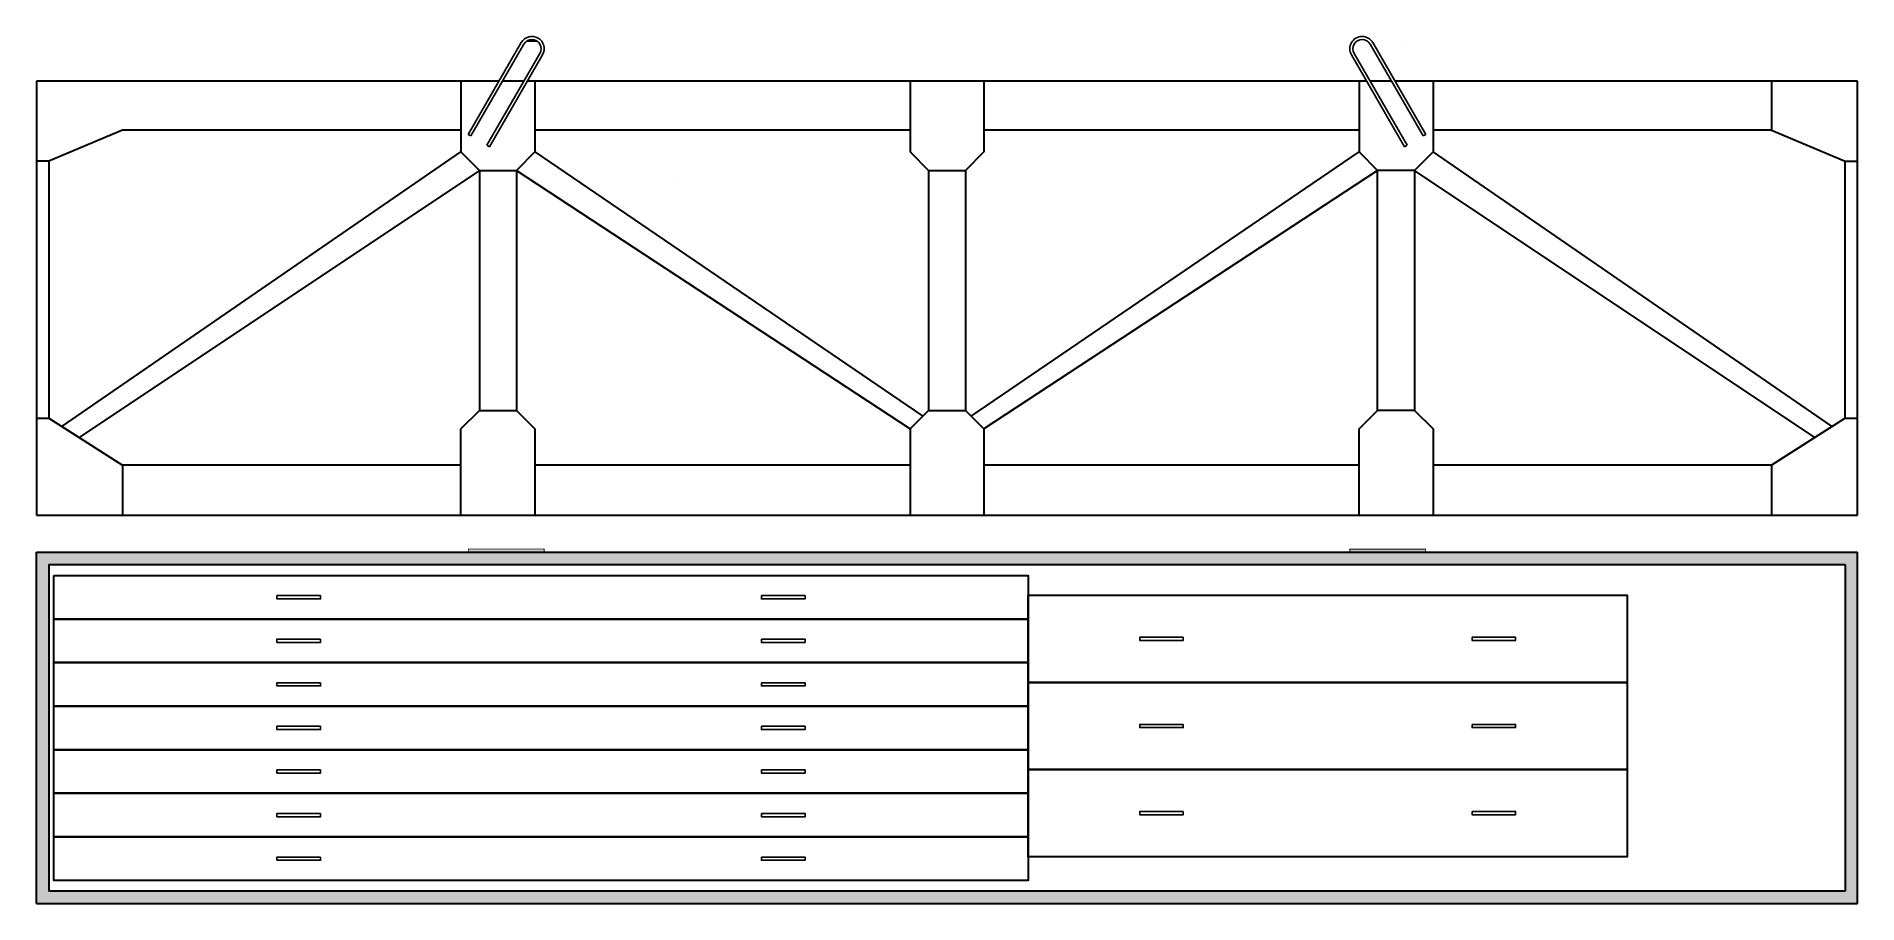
# Model space of a CAD drawing. Header units: millimetres. Extents: x -300689 to 10556, y -104928 to 107291.
# Drawn here: x -22806 to -19461, y 29318 to 30910 of the extents above; entities that cross this region are included whole.
import ezdxf

# ---------------------------------------------------------------- set-up
doc = ezdxf.new("R2010")
doc.units = ezdxf.units.MM
for name, color, linetype in [('анкер', 7, 'Continuous'), ('колонны', 180, 'Continuous'), ('линии', 7, 'Continuous'), ('Размеры', 7, 'Continuous')]:
    doc.layers.add(name, color=color, linetype=linetype)
doc.layers.add('толстая', color=7, linetype='Continuous', lineweight=60)

msp = doc.modelspace()

# ---------------------------------------------------------------- hatches: boundary and pattern name
at = {"layer": 'анкер', "lineweight": 20}
msp.add_hatch(color=254, dxfattribs=at).paths.add_polyline_path([(-21873.7089, 29963.1937), (-21873.7089, 29968.8482), (-22013.0685, 29968.8482), (-22013.0685, 29963.1937)])
at = {"layer": 'толстая', "lineweight": 30}
h = msp.add_hatch(color=253, dxfattribs=at)
h.paths.add_polyline_path([(-19461.1952, 29963.0098), (-22806.4317, 29963.0098), (-22806.4317, 29317.7734), (-19461.1952, 29317.7734)])
h.paths.add_polyline_path([(-19483.8134, 29940.3916), (-19483.8134, 29340.3916), (-22783.8134, 29340.3916), (-22783.8134, 29940.3916)], flags=16)
h.paths.add_polyline_path([(-20254.5583, 29962.9573), (-20254.5583, 29968.6119), (-20393.918, 29968.6119), (-20393.918, 29962.9573)])

# ---------------------------------------------------------------- linework, layer by layer
at = {"layer": 'анкер', "ltscale": 10}
for p, q in [((-21915.9152, 30898.6515), (-22013.1564, 30730.0781)), ((-22008.2594, 30727.2508), (-21911.0182, 30895.8242)), ((-21881.6362, 30878.8606), (-21978.7896, 30710.2363)), ((-20288.7493, 30710.2871), (-20385.9906, 30878.8606)), ((-20259.3674, 30727.2508), (-20356.6087, 30895.8242)), ((-20254.4704, 30730.0781), (-20351.7117, 30898.6515)), ((-20299.6278, 30901.5132), (-20299.6278, 30901.5132)), ((-21973.9805, 30707.4598), (-21876.7393, 30876.0333)), ((-20293.6463, 30707.4598), (-20390.8876, 30876.0333)), ((-22026.6681, 30697.9735), (-22026.6681, 30828.0695)), ((-22026.6681, 30697.9735), (-22026.6681, 30828.0695)), ((-21890.9587, 30828.0695), (-21890.9587, 30697.9735)), ((-21890.9587, 30828.0695), (-21890.9587, 30697.9735)), ((-21201.6681, 30697.9735), (-21201.6681, 30828.0695)), ((-21201.6681, 30697.9735), (-21201.6681, 30828.0695)), ((-21065.9587, 30828.0695), (-21065.9587, 30697.9735)), ((-21065.9587, 30828.0695), (-21065.9587, 30697.9735)), ((-20376.6681, 30697.9735), (-20376.6681, 30828.0695)), ((-20376.6681, 30697.9735), (-20376.6681, 30828.0695)), ((-20240.9587, 30828.0695), (-20240.9587, 30697.9735)), ((-20240.9587, 30828.0695), (-20240.9587, 30697.9735)), ((-22013.1564, 30730.0781), (-22008.2594, 30727.2508)), ((-21978.7896, 30710.2363), (-21973.9805, 30707.4598)), ((-21201.6681, 30737.5965), (-21890.9587, 30737.5965)), ((-21201.6681, 30737.5965), (-21890.9587, 30737.5965)), ((-20288.7493, 30710.2871), (-20293.6463, 30707.4598)), ((-20254.4704, 30730.0781), (-20259.3674, 30727.2508)), ((-21992.7408, 30664.0462), (-22026.6681, 30697.9735)), ((-21992.7408, 30664.0462), (-22026.6681, 30697.9735)), ((-21890.9587, 30697.9735), (-21924.8861, 30664.0462)), ((-21890.9587, 30697.9735), (-21924.8861, 30664.0462)), ((-21178.2389, 30212.7455), (-21890.9587, 30697.9735)), ((-21178.2389, 30212.7455), (-21890.9587, 30697.9735)), ((-21167.7408, 30664.0462), (-21201.6681, 30697.9735)), ((-21167.7408, 30664.0462), (-21201.6681, 30697.9735)), ((-21065.9587, 30697.9735), (-21099.8861, 30664.0462)), ((-21065.9587, 30697.9735), (-21099.8861, 30664.0462)), ((-20342.7408, 30664.0462), (-20376.6681, 30697.9735)), ((-20342.7408, 30664.0462), (-20376.6681, 30697.9735)), ((-20240.9587, 30697.9735), (-20274.8861, 30664.0462)), ((-20240.9587, 30697.9735), (-20274.8861, 30664.0462)), ((-20240.9587, 30697.9735), (-19508.0773, 30193.5777)), ((-20240.9587, 30697.9735), (-19508.0773, 30193.5777)), ((-19483.8134, 30680.8551), (-19483.8134, 30209.0362)), ((-19483.8134, 30680.8551), (-19483.8134, 30209.0362)), ((-21992.7408, 30223.2437), (-21992.7408, 30664.0462)), ((-21924.8861, 30664.0462), (-21992.7408, 30664.0462)), ((-21992.7408, 30223.2437), (-21992.7408, 30664.0462)), ((-21924.8861, 30664.0462), (-21992.7408, 30664.0462)), ((-21924.8861, 30664.0462), (-21201.6681, 30189.3163)), ((-21924.8861, 30664.0462), (-21924.8861, 30223.2437)), ((-21924.8861, 30664.0462), (-21201.6681, 30189.3163)), ((-21924.8861, 30664.0462), (-21924.8861, 30223.2437)), ((-21167.7408, 30223.2437), (-21167.7408, 30664.0462)), ((-21099.8861, 30664.0462), (-21167.7408, 30664.0462)), ((-21167.7408, 30664.0462), (-21099.8861, 30664.0462)), ((-21167.7408, 30223.2437), (-21167.7408, 30664.0462)), ((-21099.8861, 30664.0462), (-21167.7408, 30664.0462)), ((-21099.8861, 30664.0462), (-21099.8861, 30223.2437)), ((-21099.8861, 30664.0462), (-21099.8861, 30223.2437)), ((-20274.8861, 30664.0462), (-20342.7408, 30664.0462)), ((-20274.8861, 30664.0462), (-20342.7408, 30664.0462)), ((-19539.6429, 30173.4673), (-20274.8861, 30664.0462)), ((-19539.6429, 30173.4673), (-20274.8861, 30664.0462)), ((-22026.6681, 30189.3163), (-21992.7408, 30223.2437)), ((-22026.6681, 30189.3163), (-21992.7408, 30223.2437)), ((-21167.7408, 30223.2437), (-21201.5803, 30189.4041)), ((-21167.7408, 30223.2437), (-21201.5803, 30189.4041)), ((-21099.8861, 30223.2437), (-21167.7408, 30223.2437)), ((-21099.8861, 30223.2437), (-21167.7408, 30223.2437)), ((-21099.8861, 30223.2437), (-21065.9587, 30189.3163)), ((-21099.8861, 30223.2437), (-21065.9587, 30189.3163)), ((-20342.7408, 30223.2437), (-20274.8861, 30223.2437)), ((-20342.7408, 30223.2437), (-20274.8861, 30223.2437)), ((-21201.5803, 30189.4041), (-21201.5803, 30030.9927)), ((-21201.5803, 30189.4041), (-21201.5803, 30030.9927)), ((-21065.9587, 30189.3163), (-21065.9587, 30030.9927)), ((-21065.9587, 30189.3163), (-21065.9587, 30030.9927)), ((-22648.1362, 30122.5965), (-22648.1362, 30030.9927)), ((-22026.6681, 30122.5965), (-22648.1362, 30122.5965)), ((-22648.1362, 30122.5965), (-22648.1362, 30030.9927)), ((-21201.6681, 30122.5965), (-21890.9587, 30122.5965)), ((-21201.6681, 30122.5965), (-21890.9587, 30122.5965)), ((-21285.0123, 30122.5965), (-21332.7916, 30122.5965)), ((-21285.0123, 30122.5965), (-21332.7916, 30122.5965)), ((-20376.6681, 30122.5965), (-21065.9587, 30122.5965)), ((-20376.6681, 30122.5965), (-21065.9587, 30122.5965)), ((-20793.2686, 30122.5965), (-20841.0478, 30122.5965)), ((-20793.2686, 30122.5965), (-20841.0478, 30122.5965)), ((-19619.4907, 30122.5965), (-20240.9587, 30122.5965)), ((-19896.0429, 30122.5965), (-19943.8221, 30122.5965)), ((-19896.0429, 30122.5965), (-19943.8221, 30122.5965)), ((-19619.4907, 30122.5965), (-19619.4907, 30030.9927)), ((-22806.4317, 30030.9927), (-19461.1952, 30030.9927))]:
    msp.add_line(p, q, dxfattribs=at)
at = {"layer": 'анкер', "lineweight": 30, "ltscale": 10}
for p, q in [((-22806.4317, 30828.0695), (-22806.4317, 30030.9927)), ((-21956.5812, 30828.0695), (-22806.4317, 30828.0695)), ((-21956.5812, 30828.0695), (-22806.4317, 30828.0695)), ((-22026.6681, 30828.0695), (-22026.6681, 30697.9735)), ((-21910.8997, 30828.0695), (-21950.1024, 30828.0695)), ((-21910.8997, 30828.0695), (-21950.1024, 30828.0695)), ((-21910.8997, 30828.0695), (-21950.1024, 30828.0695)), ((-20363.2198, 30828.0695), (-21904.4071, 30828.0695)), ((-21890.9587, 30828.0695), (-21890.9587, 30697.9735)), ((-21201.6681, 30828.0695), (-21201.6681, 30697.9735)), ((-21065.9587, 30828.0695), (-21065.9587, 30697.9735)), ((-20376.6681, 30828.0695), (-20376.6681, 30697.9735)), ((-20317.5245, 30828.0695), (-20356.7272, 30828.0695)), ((-20317.5245, 30828.0695), (-20356.7272, 30828.0695)), ((-19461.1952, 30828.0695), (-20311.0456, 30828.0695)), ((-20240.9587, 30828.0695), (-20240.9587, 30697.9735)), ((-19619.4907, 30828.0695), (-19619.4907, 30737.5965)), ((-19461.1952, 30030.9927), (-19461.1952, 30828.0695)), ((-22648.1362, 30737.5965), (-22783.8134, 30680.8551)), ((-22026.6681, 30737.5965), (-22648.1362, 30737.5965)), ((-21201.6681, 30737.5965), (-21890.9587, 30737.5965)), ((-20376.6681, 30737.5965), (-21065.9587, 30737.5965)), ((-19619.4907, 30737.5965), (-20240.9587, 30737.5965)), ((-19619.4907, 30737.5965), (-19483.8134, 30680.8551)), ((-22783.8134, 30680.8551), (-22806.4317, 30680.8551)), ((-22783.8134, 30680.8551), (-22783.8134, 30209.0362)), ((-22759.5495, 30193.5777), (-22026.6681, 30697.9735)), ((-22026.6681, 30697.9735), (-21992.7408, 30664.0462)), ((-21890.9587, 30697.9735), (-21924.8861, 30664.0462)), ((-21890.9587, 30697.9735), (-21178.2389, 30212.7455)), ((-21201.6681, 30697.9735), (-21167.7408, 30664.0462)), ((-21065.9587, 30697.9735), (-21099.8861, 30664.0462)), ((-21089.3879, 30212.7455), (-20376.6681, 30697.9735)), ((-20376.6681, 30697.9735), (-20342.7408, 30664.0462)), ((-20240.9587, 30697.9735), (-20274.8861, 30664.0462)), ((-19508.0773, 30193.5777), (-20240.9587, 30697.9735)), ((-19483.8134, 30680.8551), (-19461.1952, 30680.8551)), ((-19483.8134, 30209.0362), (-19483.8134, 30680.8551)), ((-19483.8134, 30209.0362), (-19483.8134, 30680.8551)), ((-21992.7408, 30664.0462), (-22727.9839, 30173.4673)), ((-21992.7408, 30664.0462), (-21924.8861, 30664.0462)), ((-21992.7408, 30664.0462), (-21992.7408, 30223.2437)), ((-21992.7408, 30664.0462), (-21992.7408, 30223.2437)), ((-21924.8861, 30664.0462), (-21201.5803, 30189.4041)), ((-21924.8861, 30664.0462), (-21924.8861, 30223.2437)), ((-21924.8861, 30664.0462), (-21924.8861, 30223.2437)), ((-21167.7408, 30664.0462), (-21167.7408, 30223.2437)), ((-21167.7408, 30664.0462), (-21167.7408, 30223.2437)), ((-21099.8861, 30664.0462), (-21099.8861, 30223.2437)), ((-21099.8861, 30664.0462), (-21099.8861, 30223.2437)), ((-20342.7408, 30664.0462), (-21066.0465, 30189.4041)), ((-20342.7408, 30223.2437), (-20342.7408, 30664.0462)), ((-20274.8861, 30664.0462), (-20342.7408, 30664.0462)), ((-20274.8861, 30664.0462), (-20274.8861, 30223.2437)), ((-19539.6429, 30173.4673), (-20274.8861, 30664.0462)), ((-22806.4317, 30209.0362), (-22783.8134, 30209.0362)), ((-22783.8134, 30209.0362), (-22648.1362, 30122.5965)), ((-22026.6681, 30189.3163), (-21992.7408, 30223.2437)), ((-22026.6681, 30189.3163), (-21992.7408, 30223.2437)), ((-21992.7408, 30223.2437), (-21924.8861, 30223.2437)), ((-21924.8861, 30223.2437), (-21890.9587, 30189.3163)), ((-21201.6681, 30189.3163), (-21167.7408, 30223.2437)), ((-21201.6681, 30189.3163), (-21167.7408, 30223.2437)), ((-21167.7408, 30223.2437), (-21099.8861, 30223.2437)), ((-21167.7408, 30223.2437), (-21099.8861, 30223.2437)), ((-21065.9587, 30189.3163), (-21099.8861, 30223.2437)), ((-21065.9587, 30189.3163), (-21099.8861, 30223.2437)), ((-20376.6681, 30189.3163), (-20342.7408, 30223.2437)), ((-20274.8861, 30223.2437), (-20342.7408, 30223.2437)), ((-20293.6236, 30223.2437), (-20342.7408, 30223.2437)), ((-20274.8861, 30223.2437), (-20240.9587, 30189.3163)), ((-19483.8134, 30209.0362), (-19619.4907, 30122.5965)), ((-19483.8134, 30209.0362), (-19461.1952, 30209.0362)), ((-22026.6681, 30030.9927), (-22026.6681, 30189.3163)), ((-21890.9587, 30189.3163), (-21890.9587, 30030.9927)), ((-21201.6681, 30189.3163), (-21201.6681, 30030.9927)), ((-21201.6681, 30189.3163), (-21201.6681, 30030.9927)), ((-21065.9587, 30189.3163), (-21065.9587, 30030.9927)), ((-21065.9587, 30189.3163), (-21065.9587, 30030.9927)), ((-20376.6681, 30030.9927), (-20376.6681, 30189.3163)), ((-20240.9587, 30189.3163), (-20240.9587, 30030.9927)), ((-22026.6681, 30122.5965), (-22648.1362, 30122.5965)), ((-22648.1362, 30122.5965), (-22648.1362, 30030.9927)), ((-22026.6681, 30122.5965), (-22648.1362, 30122.5965)), ((-21201.6681, 30122.5965), (-21890.9587, 30122.5965)), ((-21201.6681, 30122.5965), (-21890.9587, 30122.5965)), ((-20376.6681, 30122.5965), (-21065.9587, 30122.5965)), ((-20376.6681, 30122.5965), (-21065.9587, 30122.5965)), ((-19619.4907, 30122.5965), (-20240.9587, 30122.5965)), ((-19619.4907, 30122.5965), (-20240.9587, 30122.5965)), ((-19619.4907, 30122.5965), (-19619.4907, 30030.9927)), ((-19619.4907, 30122.5965), (-19619.4907, 30030.9927)), ((-22806.4317, 30030.9927), (-19461.1952, 30030.9927)), ((-22806.4317, 30030.9927), (-19461.1952, 30030.9927))]:
    msp.add_line(p, q, dxfattribs=at)
at = {"layer": 'анкер', "lineweight": 30}
for p, q in [((-21167.7408, 30664.0462), (-21099.8861, 30664.0462)), ((-22806.4317, 29317.7734), (-22806.4317, 29963.0098)), ((-22806.4317, 29963.0098), (-19461.1952, 29963.0098)), ((-22783.8134, 29940.3916), (-22783.8134, 29340.3916)), ((-22783.8134, 29940.3916), (-19483.8134, 29940.3916)), ((-19483.8134, 29940.3916), (-19483.8134, 29340.3916)), ((-19461.1952, 29317.7734), (-19461.1952, 29963.0098)), ((-19483.8134, 29340.3916), (-22783.8134, 29340.3916)), ((-22806.4317, 29317.7734), (-19461.1952, 29317.7734))]:
    msp.add_line(p, q, dxfattribs=at)
at = {"layer": 'анкер', "color": 40, "lineweight": 20}
for p, q in [((-20800.81, 30122.567), (-20800.9223, 30122.6793)), ((-20800.81, 30122.567), (-20800.9223, 30122.6793)), ((-20794.6872, 30122.567), (-20793.2686, 30123.9856)), ((-20794.6872, 30122.567), (-20793.2686, 30123.9856)), ((-19903.5844, 30122.567), (-19903.6966, 30122.6793)), ((-19903.5844, 30122.567), (-19903.6966, 30122.6793))]:
    msp.add_line(p, q, dxfattribs=at)
at = {"layer": 'анкер', "lineweight": 30, "ltscale": 10, "const_width": 1.6964}
msp.add_lwpolyline([(-22013.0685, 29963.1937), (-22013.0685, 29968.8482), (-21873.7089, 29968.8482), (-21873.7089, 29963.1937)], dxfattribs=at)
at = {"layer": 'анкер', "ltscale": 10, "const_width": 1.6964}
msp.add_lwpolyline([(-20393.918, 29962.9573), (-20393.918, 29968.6119), (-20254.5583, 29968.6119), (-20254.5583, 29962.9573)], dxfattribs=at)
at = {"layer": 'анкер', "lineweight": 30}
for points in [[(-22774.5817, 29920.2599), (-20984.5817, 29920.2599), (-20984.5817, 29840.2599), (-22774.5817, 29840.2599)], [(-20984.5817, 29883.8293), (-19884.5817, 29883.8293), (-19884.5817, 29723.8293), (-20984.5817, 29723.8293)], [(-22774.5817, 29840.2599), (-20984.5817, 29840.2599), (-20984.5817, 29760.2599), (-22774.5817, 29760.2599)], [(-22774.5817, 29760.2599), (-20984.5817, 29760.2599), (-20984.5817, 29680.2599), (-22774.5817, 29680.2599)], [(-20984.5817, 29723.8293), (-19884.5817, 29723.8293), (-19884.5817, 29563.8293), (-20984.5817, 29563.8293)], [(-22774.5817, 29680.2599), (-20984.5817, 29680.2599), (-20984.5817, 29600.2599), (-22774.5817, 29600.2599)], [(-22774.5817, 29600.2599), (-20984.5817, 29600.2599), (-20984.5817, 29520.2599), (-22774.5817, 29520.2599)], [(-20984.5817, 29563.8293), (-19884.5817, 29563.8293), (-19884.5817, 29403.8293), (-20984.5817, 29403.8293)], [(-22774.5817, 29520.2599), (-20984.5817, 29520.2599), (-20984.5817, 29440.2599), (-22774.5817, 29440.2599)], [(-22774.5817, 29440.2599), (-20984.5817, 29440.2599), (-20984.5817, 29360.2599), (-22774.5817, 29360.2599)]]:
    msp.add_lwpolyline(points, close=True, dxfattribs=at)
at = {"layer": 'анкер', "ltscale": 10}
for centre, radius, start, end in [((-21896.3315, 30887.335), 22.6182, 330.0215885, 149.9784115), ((-21896.324, 30887.3479), 16.9637, 329.9784115, 150.0215885), ((-20371.2996, 30887.3424), 22.6182, 30, 210), ((-20371.2996, 30887.3424), 16.9637, 30, 210)]:
    msp.add_arc(centre, radius, start, end, dxfattribs=at)
at = {"layer": 'колонны', "color": 0, "linetype": 'ByBlock', "lineweight": 25, "ltscale": 0.25}
msp.add_lwpolyline([(-21630.0709, 30641.685), (-21630.0709, 30641.685)], dxfattribs=at)
at = {"layer": 'линии', "linetype": 'ByBlock', "ltscale": 0.25}
for points in [[(-22284.5817, 29883.2599), (-22284.5817, 29877.2599), (-22364.5817, 29877.2599), (-22364.5817, 29883.2599)], [(-21474.5817, 29883.2599), (-21474.5817, 29877.2599), (-21394.5817, 29877.2599), (-21394.5817, 29883.2599)], [(-20699.8231, 29806.8293), (-20699.8231, 29800.8293), (-20779.8231, 29800.8293), (-20779.8231, 29806.8293)], [(-20169.3403, 29806.8293), (-20169.3403, 29800.8293), (-20089.3403, 29800.8293), (-20089.3403, 29806.8293)], [(-22284.5817, 29803.2599), (-22284.5817, 29797.2599), (-22364.5817, 29797.2599), (-22364.5817, 29803.2599)], [(-21474.5817, 29803.2599), (-21474.5817, 29797.2599), (-21394.5817, 29797.2599), (-21394.5817, 29803.2599)], [(-22284.5817, 29723.2599), (-22284.5817, 29717.2599), (-22364.5817, 29717.2599), (-22364.5817, 29723.2599)], [(-21474.5817, 29723.2599), (-21474.5817, 29717.2599), (-21394.5817, 29717.2599), (-21394.5817, 29723.2599)], [(-22284.5817, 29643.2599), (-22284.5817, 29637.2599), (-22364.5817, 29637.2599), (-22364.5817, 29643.2599)], [(-21474.5817, 29643.2599), (-21474.5817, 29637.2599), (-21394.5817, 29637.2599), (-21394.5817, 29643.2599)], [(-20699.8231, 29646.8293), (-20699.8231, 29640.8293), (-20779.8231, 29640.8293), (-20779.8231, 29646.8293)], [(-20169.3403, 29646.8293), (-20169.3403, 29640.8293), (-20089.3403, 29640.8293), (-20089.3403, 29646.8293)], [(-22284.5817, 29563.2599), (-22284.5817, 29557.2599), (-22364.5817, 29557.2599), (-22364.5817, 29563.2599)], [(-21474.5817, 29563.2599), (-21474.5817, 29557.2599), (-21394.5817, 29557.2599), (-21394.5817, 29563.2599)], [(-22284.5817, 29483.2599), (-22284.5817, 29477.2599), (-22364.5817, 29477.2599), (-22364.5817, 29483.2599)], [(-21474.5817, 29483.2599), (-21474.5817, 29477.2599), (-21394.5817, 29477.2599), (-21394.5817, 29483.2599)], [(-20699.8231, 29486.8293), (-20699.8231, 29480.8293), (-20779.8231, 29480.8293), (-20779.8231, 29486.8293)], [(-20169.3403, 29486.8293), (-20169.3403, 29480.8293), (-20089.3403, 29480.8293), (-20089.3403, 29486.8293)], [(-22284.5817, 29403.2599), (-22284.5817, 29397.2599), (-22364.5817, 29397.2599), (-22364.5817, 29403.2599)], [(-21474.5817, 29403.2599), (-21474.5817, 29397.2599), (-21394.5817, 29397.2599), (-21394.5817, 29403.2599)]]:
    msp.add_lwpolyline(points, close=True, dxfattribs=at)
at = {"layer": 'Размеры', "color": 0, "linetype": 'ByBlock', "ltscale": 0.3, "const_width": 4.1052}
msp.add_lwpolyline([(-21905.6574, 30901.5132), (-21886.9906, 30901.5132)], dxfattribs=at)

doc.saveas('drawing.dxf')
